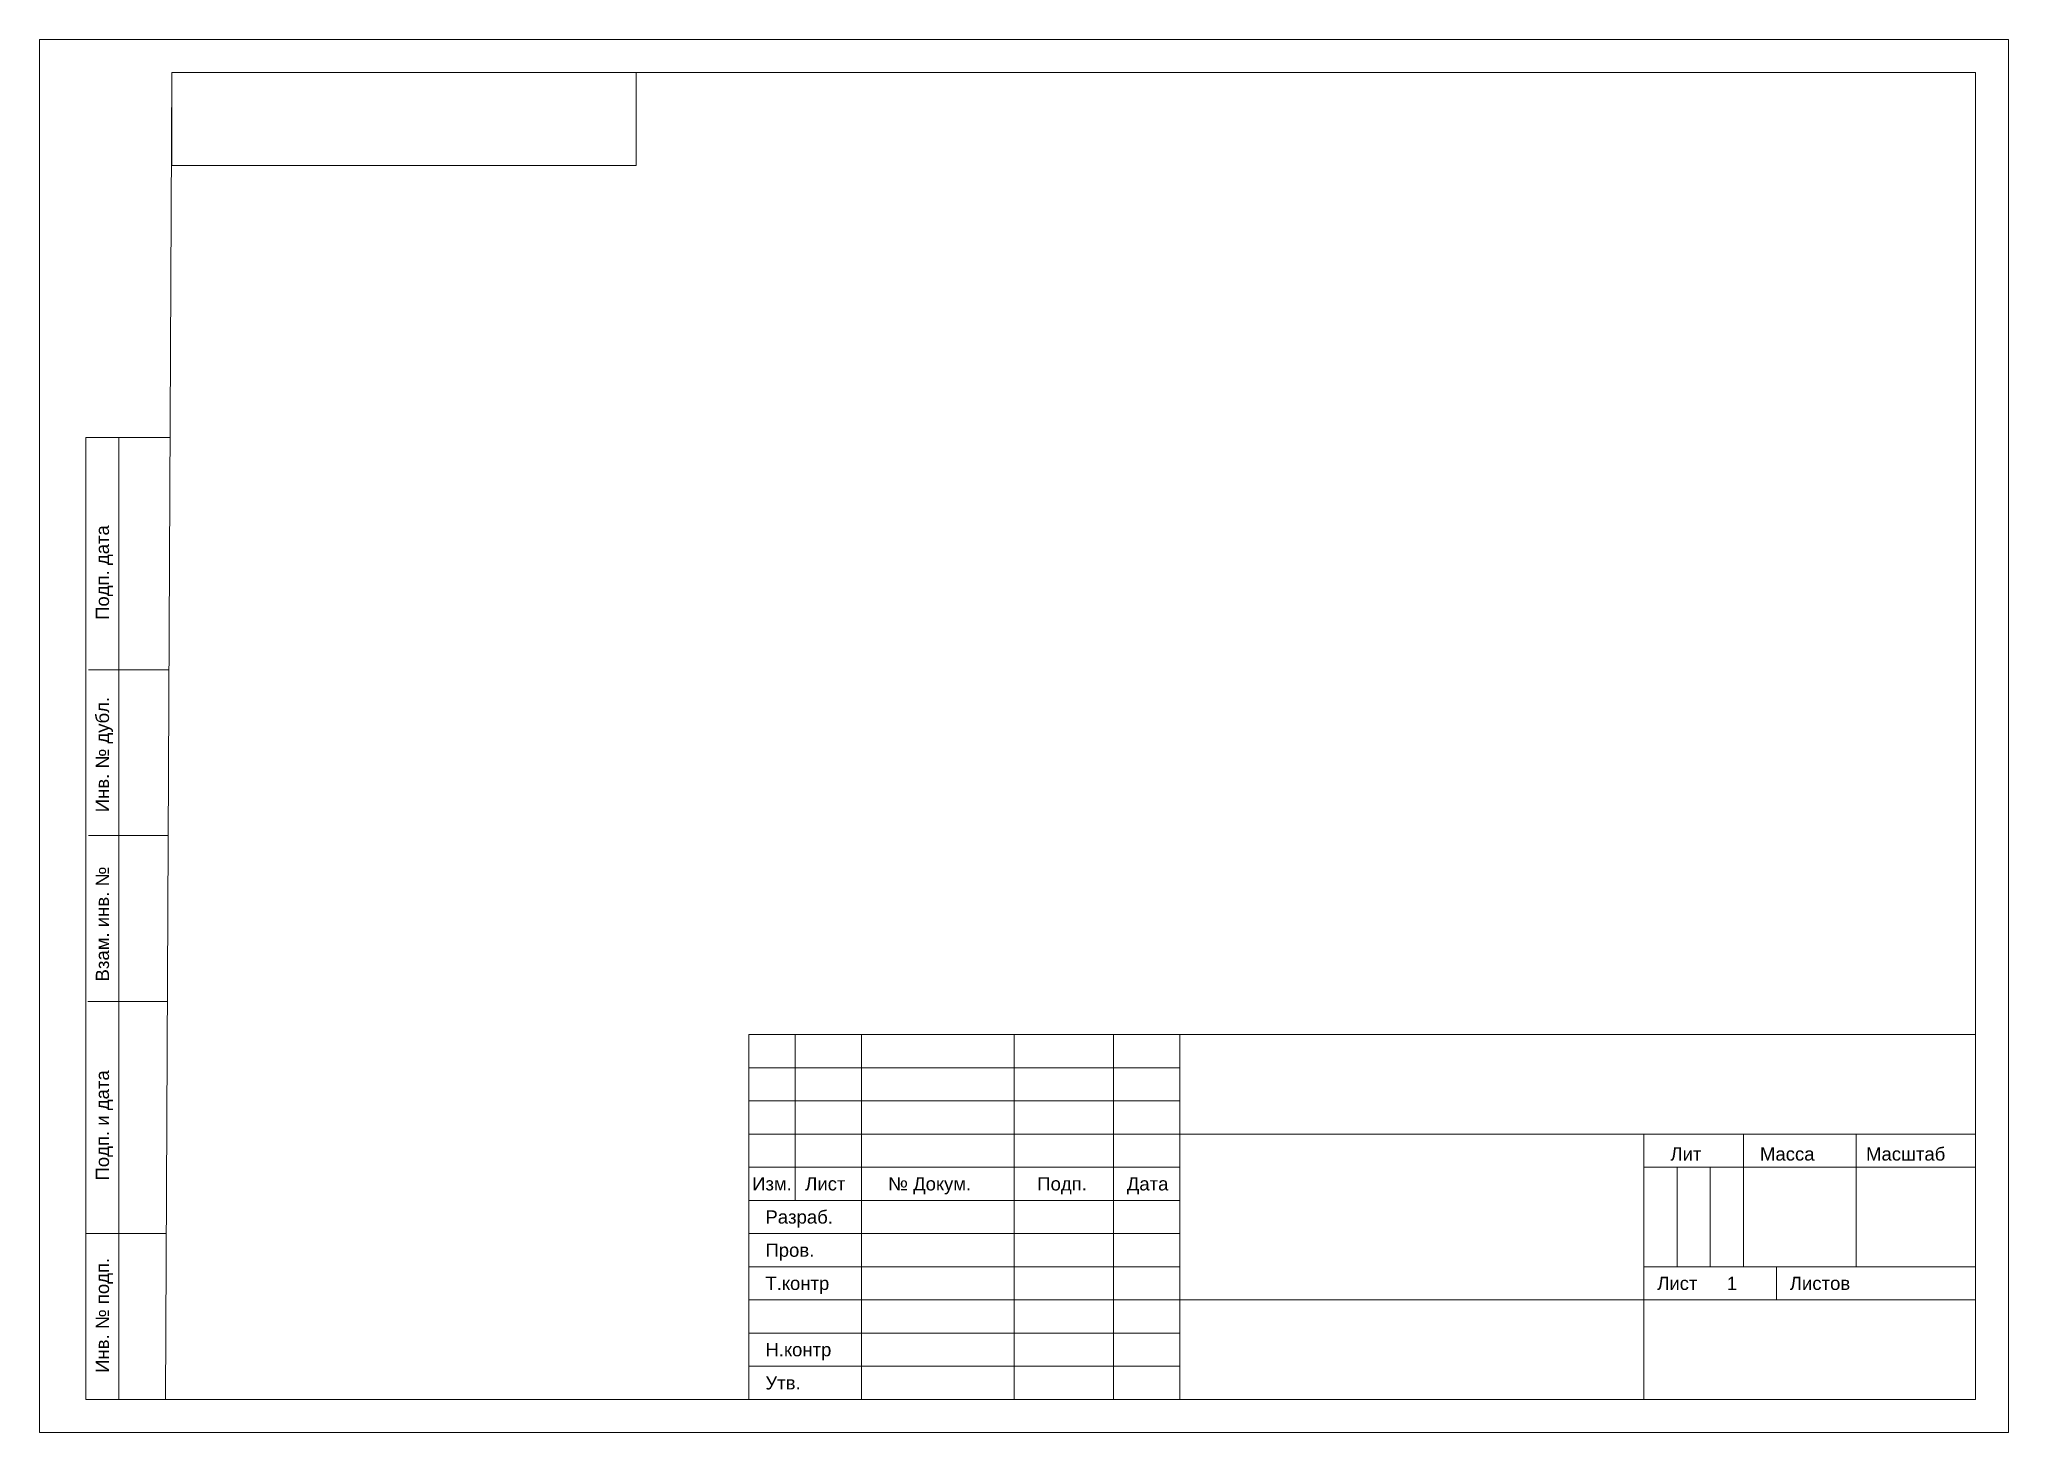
# Model space of a CAD drawing. Header units: millimetres. Extents: x 2474 to 8476, y -100 to 2402.
# Drawn here: x 3878 to 4175, y 2067.5 to 2277.5 of the extents above; entities that cross this region are included whole.
import ezdxf

# ---------------------------------------------------------------- set-up
doc = ezdxf.new("R2010")
doc.units = ezdxf.units.MM
doc.layers.get('0').update_dxf_attribs({"lineweight": 20})
doc.styles.get("Standard").update_dxf_attribs({"font": 'arial.ttf'})

msp = doc.modelspace()

# ---------------------------------------------------------------- texts
for s, p in [('Подп. дата', (3888.5, 2190)), ('Инв. № дубл.', (3888.5, 2161)), ('Взам. инв. №', (3888.5, 2135.5)), ('Подп. и дата', (3888.5, 2105.5)), ('Инв. № подп.', (3888.5, 2076.5))]:
    msp.add_text(s, height=2, rotation=90).set_placement(p)
for s, p in [('Лит', (4124, 2108.5)), ('Масса', (4137.5, 2108.5)), ('Масштаб', (4153.5, 2108.5)), ('Изм.', (3985.5, 2104)), ('Лист', (3993.5, 2104)), ('№ Докум.', (4006, 2104)), ('Подп.', (4028.5, 2104)), ('Дата', (4042, 2104)), ('Разраб.', (3987.5, 2099)), ('Пров.', (3987.5, 2094)), ('Т.контр', (3987.5, 2089)), ('Лист', (4122, 2089)), ('1', (4132.5, 2089)), ('Листов', (4142, 2089)), ('Н.контр', (3987.5, 2079)), ('Утв.', (3987.5, 2074))]:
    msp.add_text(s, height=2).set_placement(p)

# ---------------------------------------------------------------- linework, layer by layer
for p, q in [((3897, 2072.5), (3898, 2272.5)), ((3898, 2272.5), (4170, 2272.5)), ((4170, 2272.5), (4170, 2072.5)), ((3885, 2217.5), (3897.725, 2217.499)), ((3885, 2072.5), (3885, 2217.5)), ((3890, 2072.5), (3890, 2217.5)), ((3897.425, 2182.498), (3885.425, 2182.498)), ((3897.425, 2157.498), (3885.425, 2157.498)), ((3897.3, 2132.499), (3885.3, 2132.499)), ((3992, 2127.5), (3992, 2102.5)), ((4002, 2127.5), (4002, 2072.5)), ((4025, 2127.5), (4025, 2072.5)), ((4040, 2127.5), (4040, 2072.5)), ((3985, 2122.5), (4050, 2122.5)), ((3985, 2117.5), (4050, 2117.5)), ((3985, 2112.5), (4050, 2112.5)), ((4050, 2112.5), (4170, 2112.5)), ((4120, 2112.5), (4120, 2072.5)), ((4135, 2112.5), (4135, 2092.5)), ((4152, 2112.5), (4152, 2092.5)), ((3985, 2107.5), (4050, 2107.5)), ((4120, 2107.5), (4170, 2107.5)), ((4125, 2107.5), (4125, 2092.5)), ((4130, 2107.5), (4130, 2092.5)), ((3985, 2102.5), (4050, 2102.5)), ((3897.125, 2097.5), (3885.125, 2097.5)), ((3897.125, 2097.5), (3885.125, 2097.5)), ((3897.125, 2097.5), (3885.125, 2097.5)), ((3985, 2097.5), (4050, 2097.5)), ((3985, 2092.5), (4050, 2092.5)), ((4120, 2092.5), (4170, 2092.5)), ((4140, 2092.5), (4140, 2087.5)), ((3985, 2087.5), (4050, 2087.5)), ((4050, 2087.5), (4170, 2087.5)), ((3985, 2082.5), (4050, 2082.5)), ((3985, 2077.5), (4050, 2077.5)), ((3897, 2072.5), (3885, 2072.5)), ((4170, 2072.5), (3897, 2072.5))]:
    msp.add_line(p, q)
for points in [[(3878, 2277.5), (4175, 2277.5), (4175, 2067.5), (3878, 2067.5)], [(3898, 2272.5), (3968, 2272.5), (3968, 2258.5), (3898, 2258.5)], [(3985, 2072.5), (3985, 2127.5), (4170, 2127.5), (4170, 2072.5)], [(3985, 2127.5), (4050, 2127.5), (4050, 2072.5), (3985, 2072.5)]]:
    msp.add_lwpolyline(points, close=True)

msp.set_redraw_order([(e.dxf.handle, doc.entitydb.next_handle()) for e in msp.query("TEXT MTEXT ATTDEF DIMENSION ARC_DIMENSION")])  # texts and dimensions are drawn at this point

doc.saveas('drawing.dxf')
